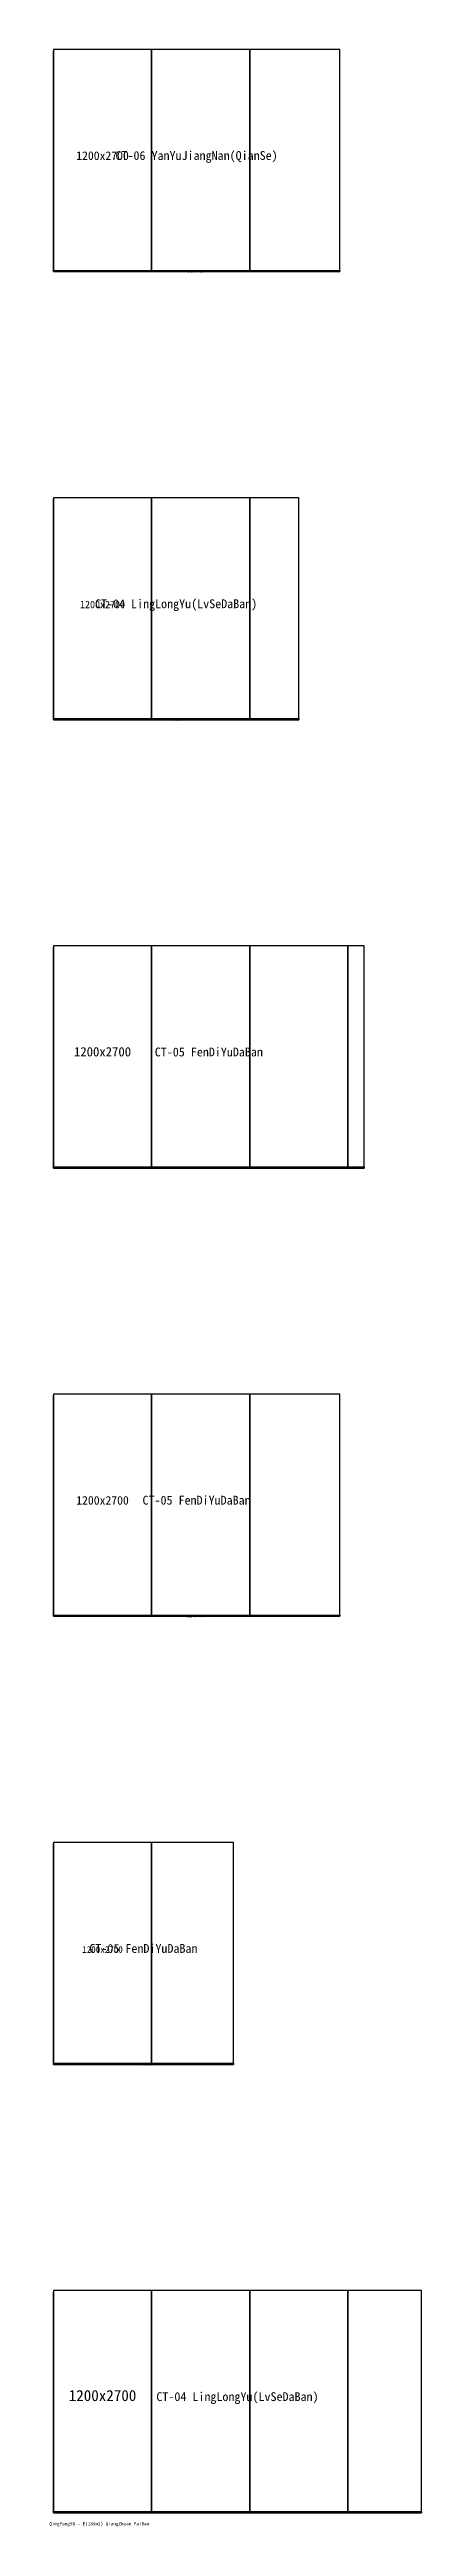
# Model space of a CAD drawing. Header units: millimetres. Extents: x 52 to 4600, y -63 to 30220.
import ezdxf
from ezdxf.enums import TextEntityAlignment as Align

# ---------------------------------------------------------------- set-up
doc = ezdxf.new("R2010")
doc.units = ezdxf.units.MM
for name, color, linetype in [('DIM', 3, 'CONTINUOUS'), ('TEXT', 7, 'CONTINUOUS'), ('TILE', 5, 'CONTINUOUS'), ('TILE_CUT', 2, 'Continuous'), ('TITLE', 6, 'CONTINUOUS'), ('WALL', 7, 'CONTINUOUS')]:
    doc.layers.add(name, color=color, linetype=linetype)

msp = doc.modelspace()

# ---------------------------------------------------------------- linework, layer by layer
at = {"layer": 'DIM'}
for p, q in [((100, 30220), (100, 30205)), ((100, 27505), (100, 30205)), ((100, 27520), (100, 27505)), ((100, 27520), (100, 27505)), ((100, 27505), (3600, 27505)), ((3600, 27520), (3600, 27505)), ((100, 24740), (100, 24725)), ((100, 22025), (100, 24725)), ((100, 22040), (100, 22025)), ((100, 22040), (100, 22025)), ((100, 22025), (3100, 22025)), ((3100, 22040), (3100, 22025)), ((100, 19260), (100, 19245)), ((100, 16545), (100, 19245)), ((100, 16560), (100, 16545)), ((100, 16560), (100, 16545)), ((100, 16545), (3900, 16545)), ((3900, 16560), (3900, 16545)), ((100, 13780), (100, 13765)), ((100, 11065), (100, 13765)), ((100, 11080), (100, 11065)), ((100, 11080), (100, 11065)), ((100, 11065), (3600, 11065)), ((3600, 11080), (3600, 11065)), ((100, 8300), (100, 8285)), ((100, 5585), (100, 8285)), ((100, 5600), (100, 5585)), ((100, 5600), (100, 5585)), ((100, 5585), (2300, 5585)), ((2300, 5600), (2300, 5585)), ((100, 2820), (100, 2805)), ((100, 105), (100, 2805)), ((100, 120), (100, 105)), ((100, 120), (100, 105)), ((100, 105), (4600, 105)), ((4600, 120), (4600, 105))]:
    msp.add_line(p, q, dxfattribs=at)
at = {"layer": 'TILE'}
for points in [[(100, 27520), (1300, 27520), (1300, 30220), (100, 30220), (100, 27520)], [(1300, 27520), (2500, 27520), (2500, 30220), (1300, 30220), (1300, 27520)], [(100, 22040), (1300, 22040), (1300, 24740), (100, 24740), (100, 22040)], [(1300, 22040), (2500, 22040), (2500, 24740), (1300, 24740), (1300, 22040)], [(100, 16560), (1300, 16560), (1300, 19260), (100, 19260), (100, 16560)], [(1300, 16560), (2500, 16560), (2500, 19260), (1300, 19260), (1300, 16560)], [(2500, 16560), (3700, 16560), (3700, 19260), (2500, 19260), (2500, 16560)], [(100, 11080), (1300, 11080), (1300, 13780), (100, 13780), (100, 11080)], [(1300, 11080), (2500, 11080), (2500, 13780), (1300, 13780), (1300, 11080)], [(100, 5600), (1300, 5600), (1300, 8300), (100, 8300), (100, 5600)], [(100, 120), (1300, 120), (1300, 2820), (100, 2820), (100, 120)], [(1300, 120), (2500, 120), (2500, 2820), (1300, 2820), (1300, 120)], [(2500, 120), (3700, 120), (3700, 2820), (2500, 2820), (2500, 120)]]:
    msp.add_lwpolyline(points, close=True, dxfattribs=at)
at = {"layer": 'TILE_CUT'}
for points in [[(2500, 27520), (3600, 27520), (3600, 30220), (2500, 30220), (2500, 27520)], [(2500, 22040), (3100, 22040), (3100, 24740), (2500, 24740), (2500, 22040)], [(3700, 16560), (3900, 16560), (3900, 19260), (3700, 19260), (3700, 16560)], [(2500, 11080), (3600, 11080), (3600, 13780), (2500, 13780), (2500, 11080)], [(1300, 5600), (2300, 5600), (2300, 8300), (1300, 8300), (1300, 5600)], [(3700, 120), (4600, 120), (4600, 2820), (3700, 2820), (3700, 120)]]:
    msp.add_lwpolyline(points, close=True, dxfattribs=at)
at = {"layer": 'WALL', "color": 7}
for points in [[(100, 27520), (3600, 27520), (3600, 30220), (100, 30220), (100, 27520)], [(100, 22040), (3100, 22040), (3100, 24740), (100, 24740), (100, 22040)], [(100, 16560), (3900, 16560), (3900, 19260), (100, 19260), (100, 16560)], [(100, 11080), (3600, 11080), (3600, 13780), (100, 13780), (100, 11080)], [(100, 5600), (2300, 5600), (2300, 8300), (100, 8300), (100, 5600)], [(100, 120), (4600, 120), (4600, 2820), (100, 2820), (100, 120)]]:
    msp.add_lwpolyline(points, close=True, dxfattribs=at)

# ---------------------------------------------------------------- texts
at = {"layer": 'DIM'}
for s, height, p in [('1200x2700', 105, (700, 28870)), ('2700mm', 6, (100, 27514)), ('3500mm', 6, (1850, 27514)), ('1200x2700', 90, (700, 23390)), ('2700mm', 6, (100, 22034)), ('3000mm', 6, (1600, 22034)), ('1200x2700', 114, (700, 17910)), ('2700mm', 6, (100, 16554)), ('3800mm', 6, (2000, 16554)), ('1200x2700', 105, (700, 12430)), ('2700mm', 6, (100, 11074)), ('3500mm', 6, (1850, 11074)), ('1200x2700', 81, (700, 6950)), ('2700mm', 6, (100, 5594)), ('2200mm', 6, (1200, 5594)), ('1200x2700', 135, (700, 1470)), ('2700mm', 6, (100, 114)), ('4500mm', 6, (2350, 114))]:
    msp.add_text(s, height=height, dxfattribs=at).set_placement(p, align=Align.CENTER)
at = {"layer": 'TEXT'}
for s, height, p in [('CT-06 YanYuJiangNan(QianSe)', 108, (1850, 28870)), ('厨房台面墙面', 25, (1850, 27495)), ('CT-04 LingLongYu(LvSeDaBan)', 108, (1600, 23390)), ('卫生间背景墙', 25, (1600, 22015)), ('CT-05 FenDiYuDaBan', 108, (2000, 17910)), ('卫生间大面积二', 25, (2000, 16535)), ('CT-05 FenDiYuDaBan', 108, (1850, 12430)), ('卫生间大面积一', 25, (1850, 11055)), ('CT-05 FenDiYuDaBan', 108, (1200, 6950)), ('玄关背景墙', 25, (1200, 5575)), ('CT-04 LingLongYu(LvSeDaBan)', 108, (2350, 1470)), ('电视背景墙', 25, (2350, 95))]:
    msp.add_text(s, height=height, dxfattribs=at).set_placement(p, align=Align.CENTER)
at = {"layer": 'TITLE'}
msp.add_text('QingYang58 - E(180m2) QiangZhuan PaiBan', height=40, dxfattribs=at).set_placement((50, -50))

doc.saveas('drawing.dxf')
